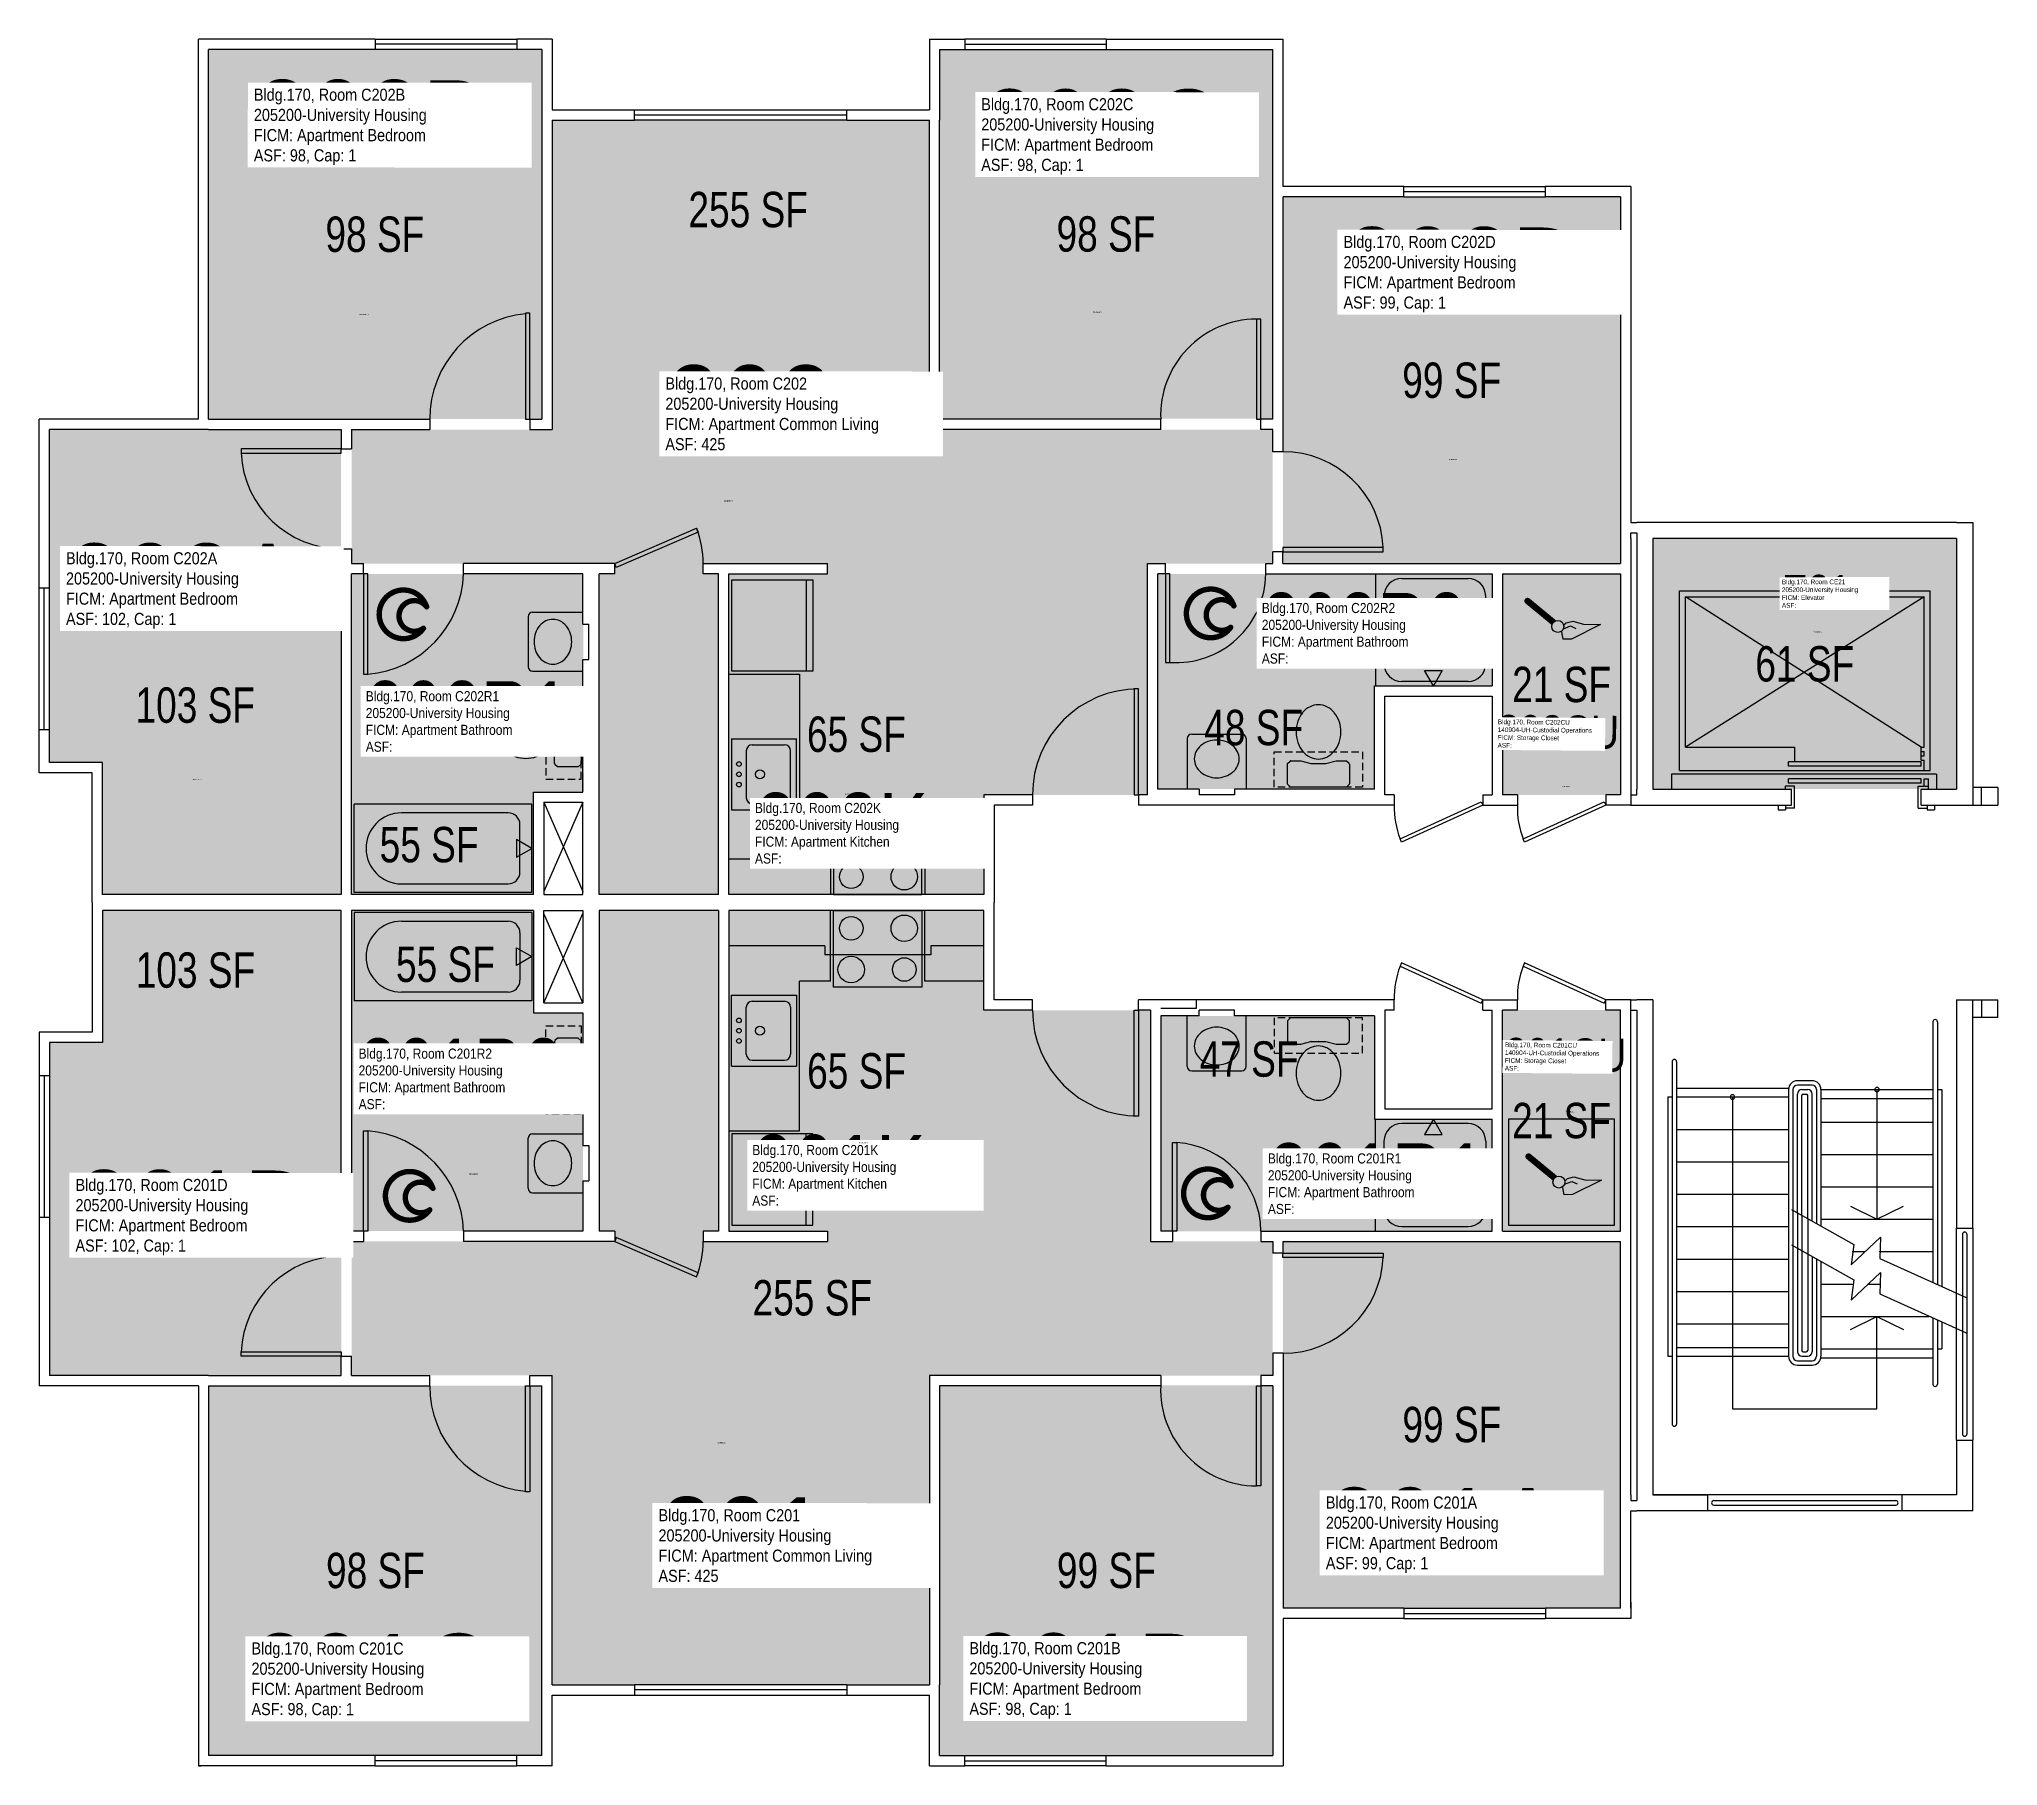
# Model space of a CAD drawing. Header units: inches. Extents: x -54 to 1704, y -58 to 644.
# Drawn here: x -54 to 610, y 0 to 586 of the extents above; entities that cross this region are included whole.
import ezdxf
from ezdxf.enums import TextEntityAlignment as Align

# ---------------------------------------------------------------- set-up
doc = ezdxf.new("R2010")
doc.units = ezdxf.units.IN
doc.header["$LTSCALE"] = 10
doc.header["$MEASUREMENT"] = 0
doc.linetypes.add('DASHED2', pattern=[0.375, 0.25, -0.125])
doc.layers.get('0').update_dxf_attribs({"linetype": 'CONTINUOUS'})
for name, color, linetype in [('A-DOOR', 2, 'CONTINUOUS'), ('A-FLOR', 3, 'CONTINUOUS'), ('A-GLAZ', 1, 'CONTINUOUS'), ('A-IDEN-ICON', 4, 'CONTINUOUS'), ('A-IDEN-RNUM', 7, 'CONTINUOUS'), ('A-IDEN-SNUM', 4, 'CONTINUOUS'), ('A-IDEN-VNUM', 4, 'CONTINUOUS'), ('A-WALL', 5, 'CONTINUOUS'), ('AREA-TEXT', 3, 'CONTINUOUS'), ('P-SANR-FIXT', 2, 'CONTINUOUS'), ('Rooms-Category-Color', 7, 'CONTINUOUS'), ('Rooms-College-Color', 7, 'CONTINUOUS'), ('Rooms-Department-Color', 7, 'CONTINUOUS'), ('Rooms-Division-Color', 7, 'CONTINUOUS'), ('Rooms-Information', 7, 'CONTINUOUS')]:
    doc.layers.add(name, color=color, linetype=linetype)
doc.styles.add('CP_AREA', font='arial.ttf', dxfattribs={"height": 15})
doc.styles.add('CP_ROOMSNUMBER', font='arial.ttf', dxfattribs={"height": 1})
doc.styles.add('CP_ROOMVNUMBER', font='arial.ttf', dxfattribs={"width": 0.85, "height": 0.075})

msp = doc.modelspace()

# ---------------------------------------------------------------- texts
at = {"layer": 'A-IDEN-RNUM', "style": 'CP_ROOMSNUMBER'}
for s, rotation, p in [('0202-B0', 359.98, (54.74, 492.39)), ('0202-C0', 359.97609, (303.55, 493.21)), ('0202-D0', 359.98, (424.24, 443.18)), ('0202-00', 359.98, (178.47, 429.09)), ('0E21-00', 0.09, (547.89, 384.53)), ('0202-A0', 359.97609, (-1.9, 334.56)), ('0202-CU', 359.52029, (462.71, 332.18)), ('0201-CU', 359.52029, (463.84, 221.85)), ('0201-D0', 359.98, (-5.96, 180.63)), ('0201-00', 359.98, (176.15, 109.5)), ('0201-A0', 359.97609, (427.9, 84.13)), ('0201-C0', 359.97609, (61.61, 34.22)), ('0201-B0', 359.98, (308.68, 32.63))]:
    msp.add_text(s, height=0.36, rotation=rotation, dxfattribs=at).set_placement(p)
for s, p in [('0202-R2', (366.32, 379.66)), ('0202-R1', (85.61, 362.31)), ('0202-K0', (219.21, 329.57)), ('0201-K0', (224.26, 211.28)), ('0201-R2', (91.97, 200.67)), ('0201-R1', (361.23, 199.99))]:
    msp.add_text(s, height=0.36, dxfattribs=at).set_placement(p)
at = {"layer": 'A-IDEN-SNUM', "style": 'CP_ROOMSNUMBER'}
for s, rotation, p in [('1700C202B0', 359.98, (54.74, 492.39)), ('1700C202C0', 359.97609, (303.55, 493.21)), ('1700C202D0', 359.98, (424.24, 443.18)), ('1700C20200', 359.98, (178.47, 429.09)), ('1700CE2100', 0.09, (547.89, 384.53)), ('1700C202A0', 359.97609, (-1.9, 334.56)), ('1700C202CU', 359.52029, (462.71, 332.18)), ('1700C201CU', 359.52029, (463.84, 221.85)), ('1700C201D0', 359.98, (-5.96, 180.63)), ('1700C20100', 359.98, (176.15, 109.5)), ('1700C201A0', 359.97609, (427.9, 84.13)), ('1700C201C0', 359.97609, (61.61, 34.22)), ('1700C201B0', 359.98, (308.68, 32.63))]:
    msp.add_text(s, height=0.36, rotation=rotation, dxfattribs=at).set_placement(p)
for s, p in [('1700C202R2', (366.32, 379.66)), ('1700C202R1', (85.61, 362.31)), ('1700C202K0', (219.21, 329.57)), ('1700C201K0', (224.26, 211.28)), ('1700C201R2', (91.97, 200.67)), ('1700C201R1', (361.23, 199.99))]:
    msp.add_text(s, height=0.36, dxfattribs=at).set_placement(p)
at = {"layer": 'A-IDEN-VNUM', "style": 'CP_ROOMVNUMBER', "width": 0.85}
for s, height, rotation, p in [('202B', 28.8, 359.97609, (18.84, 543.28)), ('202C', 28.8, 359.97609, (265.61, 540.05)), ('202D', 28.8, 359.97609, (388.52, 493.32)), ('202', 28.8, 359.97609, (158.44, 446.44)), ('202A', 28.8, 359.98014, (-44.9, 385.96)), ('E21', 11.143, 0.07824, (537.25, 393.02)), ('202CU', 11.143, 359.52029, (440.8, 345.54)), ('201CU', 11.143, 359.52029, (443.24, 235.93)), ('201D', 28.8, 359.97609, (-41.68, 173.28)), ('201A', 28.8, 359.98014, (382.52, 65.5)), ('201', 28.8, 359.97609, (156.11, 62.37)), ('201C', 28.8, 359.97609, (18.03, 15.97)), ('201B', 28.8, 359.97609, (261.58, 16.07))]:
    msp.add_text(s, height=height, rotation=rotation, dxfattribs=at).set_placement(p)
at = {"layer": 'A-IDEN-VNUM', "style": 'CP_ROOMVNUMBER'}
for s, width, p in [('202R2', 0.7, (360.79, 374.04)), ('202R1', 0.7, (56.79, 344.11)), ('202K', 0.75, (188.84, 306.17)), ('201R2', 0.7, (54.37, 222.81)), ('201K', 0.75, (187.93, 190.08)), ('201R1', 0.75, (362.85, 187.23))]:
    msp.add_text(s, height=24, dxfattribs=dict(at, width=width)).set_placement(p)
at = {"layer": 'AREA-TEXT', "style": 'CP_AREA', "width": 0.75}
for s, p in [('255 SF', (186.53, 528.17)), ('98 SF', (59.88, 519.8)), ('98 SF', (307.93, 519.88)), ('99 SF', (425.21, 470.25)), ('61 SF', (545, 374)), ('21 SF', (462.5, 367)), ('103 SF', (-1.06, 359.99)), ('65 SF', (223.25, 350.12)), ('48 SF', (358.04, 352.39)), ('55 SF', (78.28, 312.65)), ('103 SF', (-0.98, 270.07)), ('55 SF', (83.82, 272.04)), ('47 SF', (356.48, 239.88)), ('65 SF', (223.31, 235.86)), ('21 SF', (462.5, 219)), ('255 SF', (208.29, 158.85)), ('99 SF', (425.26, 115.84)), ('98 SF', (60.08, 66.3)), ('99 SF', (308.05, 66.34))]:
    msp.add_text(s, height=12, dxfattribs=at).set_placement(p, align=Align.MIDDLE_CENTER)

# ---------------------------------------------------------------- blocks, each defined once
blk = doc.blocks.new('CPCUST')
at = {"color": 0, "linetype": 'ByBlock'}
for p, q in [((0.0262, -0.0408), (0.0446, -0.0406)), ((0.0297, -0.0341), (0.0376, -0.0302)), ((0.0376, -0.0302), (0.0533, -0.0324)), ((0.0446, -0.0406), (0.0543, -0.0505)), ((0.0533, -0.0324), (0.0745, -0.0479)), ((0.0171, -0.0639), (0.02, -0.0466)), ((0.0358, -0.0705), (0.0171, -0.0639)), ((0.1117, -0.0625), (0.0358, -0.0705)), ((0.0745, -0.0479), (0.1117, -0.0625))]:
    blk.add_line(p, q, dxfattribs=at)
at = {"color": 0, "linetype": 'ByBlock', "const_width": 0.0075}
blk.add_lwpolyline([(-0.0332, 0.0481, 1), (-0.0268, 0.0519, 1)], format="xyb", close=True, dxfattribs=at)
at = {"color": 0, "linetype": 'ByBlock', "const_width": 0.015}
blk.add_lwpolyline([(-0.03, 0.05), (0.01, -0.0193)], dxfattribs=at)
at = {"color": 0, "linetype": 'ByBlock'}
blk.add_circle((0.0158, -0.0313), 0.0141, dxfattribs=at)
blk = doc.blocks.new('CPBATH')
at = {"color": 0, "linetype": 'ByBlock', "const_width": 0.0127}
for points in [[(0.0571, 0.0168, 0.861492), (-0.0551, 0, 1)], [(-0.0551, 0, 0.726902), (0.0487, -0.0337, 1)], [(0.0571, 0.0168, 0.729002), (-0.0084, -0.0042, 1)], [(-0.0084, -0.0042, 0.609468), (0.0487, -0.0337, 1)]]:
    blk.add_lwpolyline(points, format="xyb", dxfattribs=at)
at = {"color": 0, "linetype": 'ByBlock', "const_width": 0.00637}
for points in [[(0.0544, 0.0152, 1), (0.0599, 0.0184, 1)], [(0.0459, -0.0353, 1), (0.0515, -0.0321, 1)]]:
    blk.add_lwpolyline(points, format="xyb", close=True, dxfattribs=at)

# ---------------------------------------------------------------- hatches: boundary and pattern name
at = {"layer": 'Rooms-Category-Color', "true_color": 0x728ef3}
for points in [[(3.41, 457.02), (3.35, 582.52), (116.35, 582.57), (116.41, 457.07)], [(251.35, 582.63), (364.5, 582.5), (364.41, 457.18), (251.41, 457.13)], [(360.5, 408), (364.5, 408), (364.5, 412), (364.5, 453.5), (248, 453.5), (248, 558.5), (120, 558.5), (120, 453.5), (52, 453.5), (52, 408), (56, 408), (90, 408), (141.25, 408), (141.25, 404.5), (136, 404.5), (136, 295.75), (176.5, 295.75), (176.5, 404.5), (171.25, 404.5), (171.25, 408), (213.49, 408), (213.49, 404.5), (266.5, 404.5), (266.5, 329.55), (322, 329.5), (322, 408)], [(368, 532.5), (367.93, 408), (482.5, 408), (482.5, 532.5)], [(-32.52, 295.67), (48.48, 295.71), (48.41, 453.54), (-50.59, 453.5), (-50.54, 340.5), (-32.54, 340.51)], [(90, 404.5), (52, 404.5), (52, 295.75), (113.75, 295.75), (113.75, 330.5), (130.81, 330.5), (130.5, 404.5)], [(266.5, 404.5), (180, 404.5), (180, 295.75), (266.5, 295.75)], [(328.13, 404.5), (325.5, 404.5), (325.5, 331.5), (399, 331.5), (398.93, 366.72), (438.93, 366.72), (439, 404.5), (362.13, 404.5)], [(482.5, 329.5), (442.5, 329.5), (442.5, 404.5), (482.5, 404.5)], [(48.55, 132.54), (48.48, 290.29), (-32.52, 290.26), (-32.5, 245.51), (-50.5, 245.5), (-50.45, 132.5)], [(360.5, 178), (364.54, 177.93), (364.5, 174), (364.53, 132.43), (248, 132.5), (248, 27.46), (120, 27.5), (120.03, 132.5), (52.03, 132.52), (52.04, 178.02), (56, 178), (90, 178), (141.29, 177.99), (141.29, 181.49), (136.04, 181.5), (136.07, 290.25), (176.57, 290.23), (176.54, 181.48), (171.29, 181.49), (171.29, 177.99), (213.53, 177.97), (213.53, 181.47), (266.5, 181.5), (266.56, 256.46), (323.06, 256.44), (323.04, 177.94)], [(90, 181.5), (52.04, 181.52), (52.07, 290.27), (113.82, 290.23), (113.81, 255.5), (130.56, 255.5), (130.54, 181.5)], [(266.5, 181.5), (180.04, 181.48), (180.07, 290.23), (266.57, 290.23)], [(330.54, 181.44), (326.54, 181.44), (326.56, 254.44), (399.06, 254.42), (399, 219.5), (439.05, 219.41), (439.04, 181.41), (360.54, 181.43)], [(442.5, 181.5), (482.5, 181.5), (482.5, 256.5), (442.5, 256.5)], [(368.01, 178.18), (368, 53.5), (482.5, 53.5), (482.53, 178)], [(3.61, 3.52), (3.55, 129.02), (116.55, 129.07), (116.61, 3.57)], [(251.55, 129.13), (364.55, 129.18), (364.5, 3.5), (251.61, 3.63)]]:
    msp.add_hatch(color=171, dxfattribs=at).paths.add_polyline_path(points)
at = {"layer": 'Rooms-Category-Color', "true_color": 0xadadad}
msp.add_hatch(color=253, dxfattribs=at).paths.add_polyline_path([(596.5, 331.5), (493.5, 331.5), (493.5, 416.5), (596.5, 416.5)])
at = {"layer": 'Rooms-College-Color', "true_color": 0xadadad}
for points in [[(3.41, 457.02), (3.35, 582.52), (116.35, 582.57), (116.41, 457.07)], [(251.35, 582.63), (364.5, 582.5), (364.41, 457.18), (251.41, 457.13)], [(360.5, 408), (364.5, 408), (364.5, 412), (364.5, 453.5), (248, 453.5), (248, 558.5), (120, 558.5), (120, 453.5), (52, 453.5), (52, 408), (56, 408), (90, 408), (141.25, 408), (141.25, 404.5), (136, 404.5), (136, 295.75), (176.5, 295.75), (176.5, 404.5), (171.25, 404.5), (171.25, 408), (213.49, 408), (213.49, 404.5), (266.5, 404.5), (266.5, 329.55), (322, 329.5), (322, 408)], [(368, 532.5), (367.93, 408), (482.5, 408), (482.5, 532.5)], [(-32.52, 295.67), (48.48, 295.71), (48.41, 453.54), (-50.59, 453.5), (-50.54, 340.5), (-32.54, 340.51)], [(596.5, 331.5), (493.5, 331.5), (493.5, 416.5), (596.5, 416.5)], [(90, 404.5), (52, 404.5), (52, 295.75), (113.75, 295.75), (113.75, 330.5), (130.81, 330.5), (130.5, 404.5)], [(266.5, 404.5), (180, 404.5), (180, 295.75), (266.5, 295.75)], [(328.13, 404.5), (325.5, 404.5), (325.5, 331.5), (399, 331.5), (398.93, 366.72), (438.93, 366.72), (439, 404.5), (362.13, 404.5)], [(482.5, 329.5), (442.5, 329.5), (442.5, 404.5), (482.5, 404.5)], [(48.55, 132.54), (48.48, 290.29), (-32.52, 290.26), (-32.5, 245.51), (-50.5, 245.5), (-50.45, 132.5)], [(360.5, 178), (364.54, 177.93), (364.5, 174), (364.53, 132.43), (248, 132.5), (248, 27.46), (120, 27.5), (120.03, 132.5), (52.03, 132.52), (52.04, 178.02), (56, 178), (90, 178), (141.29, 177.99), (141.29, 181.49), (136.04, 181.5), (136.07, 290.25), (176.57, 290.23), (176.54, 181.48), (171.29, 181.49), (171.29, 177.99), (213.53, 177.97), (213.53, 181.47), (266.5, 181.5), (266.56, 256.46), (323.06, 256.44), (323.04, 177.94)], [(90, 181.5), (52.04, 181.52), (52.07, 290.27), (113.82, 290.23), (113.81, 255.5), (130.56, 255.5), (130.54, 181.5)], [(266.5, 181.5), (180.04, 181.48), (180.07, 290.23), (266.57, 290.23)], [(330.54, 181.44), (326.54, 181.44), (326.56, 254.44), (399.06, 254.42), (399, 219.5), (439.05, 219.41), (439.04, 181.41), (360.54, 181.43)], [(442.5, 181.5), (482.5, 181.5), (482.5, 256.5), (442.5, 256.5)], [(368.01, 178.18), (368, 53.5), (482.5, 53.5), (482.53, 178)], [(3.61, 3.52), (3.55, 129.02), (116.55, 129.07), (116.61, 3.57)], [(251.55, 129.13), (364.55, 129.18), (364.5, 3.5), (251.61, 3.63)]]:
    msp.add_hatch(color=253, dxfattribs=at).paths.add_polyline_path(points)
at = {"layer": 'Rooms-Department-Color', "true_color": 0x604aed}
for points in [[(3.41, 457.02), (3.35, 582.52), (116.35, 582.57), (116.41, 457.07)], [(251.35, 582.63), (364.5, 582.5), (364.41, 457.18), (251.41, 457.13)], [(360.5, 408), (364.5, 408), (364.5, 412), (364.5, 453.5), (248, 453.5), (248, 558.5), (120, 558.5), (120, 453.5), (52, 453.5), (52, 408), (56, 408), (90, 408), (141.25, 408), (141.25, 404.5), (136, 404.5), (136, 295.75), (176.5, 295.75), (176.5, 404.5), (171.25, 404.5), (171.25, 408), (213.49, 408), (213.49, 404.5), (266.5, 404.5), (266.5, 329.55), (322, 329.5), (322, 408)], [(368, 532.5), (367.93, 408), (482.5, 408), (482.5, 532.5)], [(-32.52, 295.67), (48.48, 295.71), (48.41, 453.54), (-50.59, 453.5), (-50.54, 340.5), (-32.54, 340.51)], [(90, 404.5), (52, 404.5), (52, 295.75), (113.75, 295.75), (113.75, 330.5), (130.81, 330.5), (130.5, 404.5)], [(266.5, 404.5), (180, 404.5), (180, 295.75), (266.5, 295.75)], [(328.13, 404.5), (325.5, 404.5), (325.5, 331.5), (399, 331.5), (398.93, 366.72), (438.93, 366.72), (439, 404.5), (362.13, 404.5)], [(482.5, 329.5), (442.5, 329.5), (442.5, 404.5), (482.5, 404.5)], [(48.55, 132.54), (48.48, 290.29), (-32.52, 290.26), (-32.5, 245.51), (-50.5, 245.5), (-50.45, 132.5)], [(360.5, 178), (364.54, 177.93), (364.5, 174), (364.53, 132.43), (248, 132.5), (248, 27.46), (120, 27.5), (120.03, 132.5), (52.03, 132.52), (52.04, 178.02), (56, 178), (90, 178), (141.29, 177.99), (141.29, 181.49), (136.04, 181.5), (136.07, 290.25), (176.57, 290.23), (176.54, 181.48), (171.29, 181.49), (171.29, 177.99), (213.53, 177.97), (213.53, 181.47), (266.5, 181.5), (266.56, 256.46), (323.06, 256.44), (323.04, 177.94)], [(90, 181.5), (52.04, 181.52), (52.07, 290.27), (113.82, 290.23), (113.81, 255.5), (130.56, 255.5), (130.54, 181.5)], [(266.5, 181.5), (180.04, 181.48), (180.07, 290.23), (266.57, 290.23)], [(330.54, 181.44), (326.54, 181.44), (326.56, 254.44), (399.06, 254.42), (399, 219.5), (439.05, 219.41), (439.04, 181.41), (360.54, 181.43)], [(442.5, 181.5), (482.5, 181.5), (482.5, 256.5), (442.5, 256.5)], [(368.01, 178.18), (368, 53.5), (482.5, 53.5), (482.53, 178)], [(3.61, 3.52), (3.55, 129.02), (116.55, 129.07), (116.61, 3.57)], [(251.55, 129.13), (364.55, 129.18), (364.5, 3.5), (251.61, 3.63)]]:
    msp.add_hatch(color=173, dxfattribs=at).paths.add_polyline_path(points)
at = {"layer": 'Rooms-Department-Color', "true_color": 0xacacac}
msp.add_hatch(color=253, dxfattribs=at).paths.add_polyline_path([(596.5, 331.5), (493.5, 331.5), (493.5, 416.5), (596.5, 416.5)])
at = {"layer": 'Rooms-Division-Color', "true_color": 0x604aed}
for points in [[(3.41, 457.02), (3.35, 582.52), (116.35, 582.57), (116.41, 457.07)], [(251.35, 582.63), (364.5, 582.5), (364.41, 457.18), (251.41, 457.13)], [(360.5, 408), (364.5, 408), (364.5, 412), (364.5, 453.5), (248, 453.5), (248, 558.5), (120, 558.5), (120, 453.5), (52, 453.5), (52, 408), (56, 408), (90, 408), (141.25, 408), (141.25, 404.5), (136, 404.5), (136, 295.75), (176.5, 295.75), (176.5, 404.5), (171.25, 404.5), (171.25, 408), (213.49, 408), (213.49, 404.5), (266.5, 404.5), (266.5, 329.55), (322, 329.5), (322, 408)], [(368, 532.5), (367.93, 408), (482.5, 408), (482.5, 532.5)], [(-32.52, 295.67), (48.48, 295.71), (48.41, 453.54), (-50.59, 453.5), (-50.54, 340.5), (-32.54, 340.51)], [(90, 404.5), (52, 404.5), (52, 295.75), (113.75, 295.75), (113.75, 330.5), (130.81, 330.5), (130.5, 404.5)], [(266.5, 404.5), (180, 404.5), (180, 295.75), (266.5, 295.75)], [(328.13, 404.5), (325.5, 404.5), (325.5, 331.5), (399, 331.5), (398.93, 366.72), (438.93, 366.72), (439, 404.5), (362.13, 404.5)], [(482.5, 329.5), (442.5, 329.5), (442.5, 404.5), (482.5, 404.5)], [(48.55, 132.54), (48.48, 290.29), (-32.52, 290.26), (-32.5, 245.51), (-50.5, 245.5), (-50.45, 132.5)], [(360.5, 178), (364.54, 177.93), (364.5, 174), (364.53, 132.43), (248, 132.5), (248, 27.46), (120, 27.5), (120.03, 132.5), (52.03, 132.52), (52.04, 178.02), (56, 178), (90, 178), (141.29, 177.99), (141.29, 181.49), (136.04, 181.5), (136.07, 290.25), (176.57, 290.23), (176.54, 181.48), (171.29, 181.49), (171.29, 177.99), (213.53, 177.97), (213.53, 181.47), (266.5, 181.5), (266.56, 256.46), (323.06, 256.44), (323.04, 177.94)], [(90, 181.5), (52.04, 181.52), (52.07, 290.27), (113.82, 290.23), (113.81, 255.5), (130.56, 255.5), (130.54, 181.5)], [(266.5, 181.5), (180.04, 181.48), (180.07, 290.23), (266.57, 290.23)], [(330.54, 181.44), (326.54, 181.44), (326.56, 254.44), (399.06, 254.42), (399, 219.5), (439.05, 219.41), (439.04, 181.41), (360.54, 181.43)], [(442.5, 181.5), (482.5, 181.5), (482.5, 256.5), (442.5, 256.5)], [(368.01, 178.18), (368, 53.5), (482.5, 53.5), (482.53, 178)], [(3.61, 3.52), (3.55, 129.02), (116.55, 129.07), (116.61, 3.57)], [(251.55, 129.13), (364.55, 129.18), (364.5, 3.5), (251.61, 3.63)]]:
    msp.add_hatch(color=173, dxfattribs=at).paths.add_polyline_path(points)
at = {"layer": 'Rooms-Division-Color', "true_color": 0xadadad}
msp.add_hatch(color=253, dxfattribs=at).paths.add_polyline_path([(596.5, 331.5), (493.5, 331.5), (493.5, 416.5), (596.5, 416.5)])

# ---------------------------------------------------------------- linework, layer by layer
at = {"layer": 'A-DOOR'}
for p, q in [((111, 493), (111, 457)), ((112.5, 493), (111, 493)), ((112.5, 457), (112.5, 493)), ((358.99, 491), (359, 457)), ((360.49, 491), (358.99, 491)), ((360.5, 457), (360.49, 491)), ((111, 457), (112.5, 457)), ((359, 457), (360.5, 457)), ((14.5, 447), (14.5, 445.5)), ((48.5, 447), (14.5, 447)), ((14.5, 445.5), (48.5, 445.5)), ((48.5, 445.5), (48.5, 447)), ((141.25, 408), (169.04, 420.06)), ((169.54, 418.73), (141.75, 406.68)), ((169.04, 420.06), (169.54, 418.73)), ((401.98, 413.5), (367.98, 413.5)), ((367.98, 413.5), (367.98, 412)), ((367.98, 412), (401.98, 412)), ((401.98, 412), (401.98, 413.5)), ((141.75, 406.68), (141.25, 408)), ((56, 404.5), (56, 370.5)), ((57.5, 404.5), (56, 404.5)), ((57.5, 370.5), (57.5, 404.5)), ((328.13, 404.5), (328.13, 374.5)), ((329.63, 404.5), (328.13, 404.5)), ((329.63, 374.5), (329.63, 404.5)), ((328.13, 374.5), (329.63, 374.5)), ((56, 370.5), (57.5, 370.5)), ((317.5, 365.5), (317.5, 329.5)), ((319, 365.5), (317.5, 365.5)), ((319, 329.5), (319, 365.5)), ((317.5, 329.5), (319, 329.5)), ((407.7, 314.62), (435.23, 327.15)), ((435.75, 326), (408.22, 313.47)), ((435.23, 327.15), (435.75, 326)), ((449.45, 314.62), (476.98, 327.15)), ((477.5, 326), (449.97, 313.47)), ((476.98, 327.15), (477.5, 326)), ((408.22, 313.47), (407.7, 314.62)), ((449.97, 313.47), (449.45, 314.62)), ((408.22, 272.53), (407.7, 271.38)), ((435.75, 260), (408.22, 272.53)), ((449.97, 272.53), (449.45, 271.38)), ((477.5, 260), (449.97, 272.53)), ((407.7, 271.38), (435.23, 258.85)), ((449.45, 271.38), (476.98, 258.85)), ((435.23, 258.85), (435.75, 260)), ((476.98, 258.85), (477.5, 260)), ((317.5, 220.5), (317.5, 256.5)), ((317.5, 256.5), (319, 256.5)), ((319, 256.5), (319, 220.5)), ((319, 220.5), (317.5, 220.5)), ((56, 215.5), (57.5, 215.5)), ((56, 181.5), (56, 215.5)), ((57.5, 215.5), (57.5, 181.5)), ((330.5, 211.5), (332, 211.5)), ((330.5, 181.5), (330.5, 211.5)), ((332, 211.5), (332, 181.5)), ((57.5, 181.5), (56, 181.5)), ((332, 181.5), (330.5, 181.5)), ((141.75, 179.32), (141.25, 178)), ((141.25, 178), (169.04, 165.94)), ((169.54, 167.27), (141.75, 179.32)), ((367.98, 174), (401.98, 174)), ((367.98, 172.5), (367.98, 174)), ((401.98, 174), (401.98, 172.5)), ((169.04, 165.94), (169.54, 167.27)), ((401.98, 172.5), (367.98, 172.5)), ((14.5, 140.5), (48.5, 140.5)), ((14.5, 139), (14.5, 140.5)), ((48.5, 140.5), (48.5, 139)), ((48.5, 139), (14.5, 139)), ((111, 93), (111, 129)), ((111, 129), (112.5, 129)), ((112.5, 129), (112.5, 93)), ((358.99, 95), (359, 129)), ((359, 129), (360.5, 129)), ((360.5, 129), (360.49, 95)), ((360.49, 95), (358.99, 95)), ((112.5, 93), (111, 93))]:
    msp.add_line(p, q, dxfattribs=at)
for centre, radius, start, end in [((114.5, 457), 36, 95.57924, 180), ((359.2, 458.26), 32.74, 90.37417, 182.21016), ((48.61, 447.15), 34.15, 182.77219, 269.81214), ((367.96, 411.94), 34.06, 2.61809, 89.92489), ((137.25, 408), 34, 360, 20.76838), ((54.49, 405.91), 35.54, 274.86019, 357.72415), ((331.76, 404.79), 30.37, 265.97009, 359.44869), ((319, 329.5), 36, 90, 180), ((434.83, 325.11), 29.09, 178.24789, 201.14924), ((476.58, 325.11), 29.09, 178.24789, 201.14924), ((434.83, 260.89), 29.09, 158.85076, 181.75211), ((476.58, 260.89), 29.09, 158.85076, 181.75211), ((319, 256.5), 36, 180, 270), ((54.49, 180.09), 35.54, 2.27585, 85.13981), ((329.91, 180.98), 30.6, 0.98161, 86.08079), ((48.61, 138.85), 34.15, 90.18786, 177.22781), ((137.25, 178), 34, 339.23162, 360), ((367.96, 174.06), 34.06, 270.07511, 357.38191), ((114.5, 129), 36, 180, 264.42076), ((359.2, 127.74), 32.74, 177.78984, 269.62583)]:
    msp.add_arc(centre, radius, start, end, dxfattribs=at)
at = {"layer": 'A-FLOR'}
for p, q in [((502.5, 398.75), (587.5, 398.75)), ((502.5, 337.75), (502.5, 398.75)), ((587.5, 337.75), (587.5, 398.75)), ((504.5, 396.75), (585.5, 396.75)), ((584.5, 345.75), (504.5, 396.75)), ((585.5, 396.75), (504.5, 345.75)), ((504.5, 345.75), (504.5, 396.75)), ((585.5, 345.75), (585.5, 396.75)), ((504.5, 345.75), (541.5, 345.75)), ((541.5, 345.75), (541.5, 340.75)), ((584.5, 345.75), (585.5, 345.75)), ((584.5, 341.25), (584.5, 345.75)), ((584.5, 340.75), (539.5, 340.75)), ((539.5, 339.25), (539.5, 340.75)), ((584.5, 339.25), (539.5, 339.25)), ((584.5, 344.25), (585.5, 344.25)), ((584.5, 342.75), (585.5, 342.75)), ((584.5, 341.25), (585.5, 341.25)), ((584.5, 339.25), (584.5, 340.75)), ((585.5, 342.75), (585.5, 344.25)), ((585.5, 337.75), (585.5, 341.25)), ((499.75, 336.5), (499.75, 331.5)), ((589.75, 336.5), (499.75, 336.5)), ((502.5, 337.75), (587.5, 337.75)), ((541.5, 332.5), (538.5, 332.5)), ((538.5, 331.5), (538.5, 332.5)), ((539.5, 333.5), (539.5, 335)), ((584.5, 335), (539.5, 335)), ((584.5, 333.5), (539.5, 333.5)), ((541.5, 325), (541.5, 332.5)), ((583.5, 325), (583.5, 332.5)), ((583.5, 332.5), (585.5, 332.5)), ((584.5, 333.5), (584.5, 335)), ((585.5, 332.5), (585.5, 335)), ((585.5, 335), (587, 335)), ((585.75, 332.5), (586.75, 332.5)), ((587, 331.5), (587, 335)), ((589.75, 336.5), (589.75, 331.5)), ((130.5, 327), (117.25, 296.75)), ((117.25, 327), (130.5, 296.75)), ((536.01, 326), (536.01, 324.5)), ((538.51, 326), (538.51, 324.5)), ((538.51, 326), (538.51, 325)), ((586.49, 326), (586.49, 324.5)), ((588.99, 326), (588.99, 324.5)), ((536.01, 324.5), (538.51, 324.5)), ((541.5, 325), (538.51, 325)), ((583.5, 325), (586.49, 325)), ((586.49, 324.5), (588.99, 324.5)), ((130.5, 259), (117.25, 289.25)), ((117.25, 259), (130.5, 289.25)), ((588.5, 252.5), (588.5, 163.89)), ((590, 252.5), (590, 163.21)), ((500, 239), (500, 116)), ((501.5, 239), (501.5, 116)), ((498.5, 227), (498.5, 139)), ((498.5, 227), (500, 227)), ((501.5, 230), (539.54, 230)), ((501.5, 227), (539.5, 227)), ((520.5, 227), (520.5, 121.21)), ((539.5, 229.5), (539.5, 139)), ((541, 229.5), (541, 139)), ((547.5, 232.5), (542.5, 232.5)), ((547.5, 231), (542.5, 231)), ((542.5, 187.71), (542.5, 228)), ((544, 229.5), (546, 229.5)), ((544, 186.86), (544, 227.5)), ((544.5, 228), (545.5, 228)), ((546, 185.73), (546, 227.5)), ((547.5, 184.88), (547.5, 228)), ((549, 229.5), (549, 183.89)), ((550.5, 229.5), (588.5, 229.5)), ((550.5, 229.5), (550.5, 183.03)), ((550.5, 226.5), (588.5, 226.5)), ((569.5, 229.5), (569.5, 185.5)), ((590, 229.5), (591.5, 229.5)), ((591.5, 229.5), (591.5, 162.53)), ((501.5, 216), (539.5, 216)), ((550.5, 218.5), (588.5, 218.5)), ((550.5, 207.5), (588.5, 207.5)), ((501.5, 205), (539.5, 205)), ((501.5, 194), (539.5, 194)), ((550.5, 196.5), (588.5, 196.5)), ((540.49, 188.85), (561.6, 176.89)), ((542.5, 187.71), (542.5, 140.5)), ((544, 186.86), (544, 141)), ((560.5, 189.89), (569.5, 185.5)), ((569.5, 185.5), (578.5, 189.89)), ((501.5, 183), (539.5, 183)), ((546, 185.73), (546, 141)), ((547.5, 184.88), (547.5, 184.74)), ((550.5, 185.5), (588.5, 185.5)), ((560.77, 170.03), (570.72, 179.42)), ((570.72, 179.42), (570.42, 172.19)), ((598.5, 180.39), (598.5, 112.61)), ((600, 180.39), (600, 112.61)), ((540.49, 176.85), (561.6, 164.89)), ((561.6, 176.89), (560.77, 170.03)), ((561.06, 174.5), (565.26, 174.5)), ((570.27, 174.5), (588.5, 174.5)), ((501.5, 172), (539.5, 172)), ((547.5, 172.74), (547.5, 140.5)), ((549, 171.89), (549, 139)), ((550.5, 171.03), (550.5, 139)), ((560.77, 158.03), (570.72, 167.42)), ((570.42, 172.19), (599.74, 158.91)), ((570.72, 167.42), (570.42, 160.19)), ((501.5, 161), (539.5, 161)), ((550.5, 163.5), (561.18, 163.5)), ((561.6, 164.89), (560.77, 158.03)), ((566.32, 163.5), (570.31, 163.5)), ((570.42, 160.19), (599.74, 146.91)), ((501.5, 150), (539.5, 150)), ((550.5, 152.5), (587.15, 152.5)), ((560.5, 148.11), (569.5, 152.5)), ((569.5, 152.5), (578.5, 148.11)), ((569.5, 121.21), (569.5, 152.5)), ((588.5, 151.89), (588.5, 129.5)), ((590, 151.21), (590, 129.5)), ((591.5, 150.53), (591.5, 141.5)), ((501.5, 142), (539.5, 142)), ((544.5, 140.5), (545.5, 140.5)), ((550.5, 141.5), (588.5, 141.5)), ((590, 141.5), (591.5, 141.5)), ((498.5, 139), (500, 139)), ((501.5, 139), (539.5, 139)), ((542.5, 137.5), (547.5, 137.5)), ((542.5, 136), (547.5, 136)), ((544, 139), (546, 139)), ((550.5, 138.5), (588.5, 138.5)), ((520.5, 121.21), (569.5, 121.21)), ((514.11, 90), (575.89, 90)), ((514.11, 88.5), (575.89, 88.5))]:
    msp.add_line(p, q, dxfattribs=at)
for centre, radius, start, end in [((589.25, 252.5), 0.75, 360, 180), ((500.75, 239), 0.75, 360, 180), ((520.5, 227), 0.75, 90, 270), ((520.5, 227), 0.75, 270, 90), ((542.5, 229.5), 3, 90, 180), ((542.5, 229.5), 1.5, 90, 180), ((544, 228), 1.5, 90, 180), ((544.5, 227.5), 0.5, 90, 180), ((545.5, 227.5), 0.5, 360, 90), ((546, 228), 1.5, 360, 90), ((547.5, 229.5), 3, 360, 90), ((547.5, 229.5), 1.5, 360, 90), ((569.5, 229.5), 0.75, 90, 270), ((569.5, 229.5), 0.75, 270, 90), ((599.25, 180.39), 0.75, 360, 180), ((544, 140.5), 1.5, 180, 270), ((544.5, 141), 0.5, 180, 270), ((545.5, 141), 0.5, 270, 360), ((546, 140.5), 1.5, 270, 360), ((542.5, 139), 3, 180, 270), ((542.5, 139), 1.5, 180, 270), ((547.5, 139), 1.5, 270, 360), ((547.5, 139), 3, 270, 360), ((589.25, 129.5), 0.75, 180, 360), ((500.75, 116), 0.75, 180, 360), ((599.25, 112.61), 0.75, 180, 360), ((514.11, 89.25), 0.75, 90, 270), ((575.89, 89.25), 0.75, 270, 90)]:
    msp.add_arc(centre, radius, start, end, dxfattribs=at)
at = {"layer": 'A-GLAZ'}
for p, q in [((60, 586), (108, 586)), ((308, 586), (260, 586)), ((108, 584.25), (60, 584.25)), ((108, 582.5), (60, 582.5)), ((260, 584.25), (308, 584.25)), ((260, 582.5), (308, 582.5)), ((148, 562), (220, 562)), ((220, 560.25), (148, 560.25)), ((220, 558.5), (148, 558.5)), ((409, 536), (457, 536)), ((409, 534.25), (457, 534.25)), ((409, 532.5), (457, 532.5)), ((-54, 351.75), (-54, 399.75)), ((-52.25, 351.75), (-52.25, 399.75)), ((-50.5, 351.75), (-50.5, 399.75)), ((-54, 234.25), (-54, 186.25)), ((-52.25, 234.25), (-52.25, 186.25)), ((-50.5, 234.25), (-50.5, 186.25)), ((409, 53.5), (457, 53.5)), ((409, 51.75), (457, 51.75)), ((409, 50), (457, 50)), ((220, 27.5), (148, 27.5)), ((220, 25.75), (148, 25.75)), ((148, 24), (220, 24)), ((108, 3.5), (60, 3.5)), ((108, 1.75), (60, 1.75)), ((260, 3.5), (308, 3.5)), ((260, 1.75), (308, 1.75)), ((60, 0), (108, 0)), ((308, 0), (260, 0))]:
    msp.add_line(p, q, dxfattribs=at)
at = {"layer": 'A-WALL'}
for p, q in [((60, 586), (0, 586)), ((0, 457), (0, 586)), ((60, 586), (60, 582.5)), ((108, 586), (108, 582.5)), ((120, 586), (108, 586)), ((120, 586), (120, 562)), ((248, 586), (248, 562)), ((248, 586), (260, 586)), ((260, 586), (260, 582.5)), ((308, 586), (308, 582.5)), ((308, 586), (368, 586)), ((368, 536), (368, 586)), ((60, 582.5), (3.5, 582.5)), ((3.5, 457), (3.5, 582.5)), ((116.5, 582.5), (108, 582.5)), ((116.5, 582.5), (116.5, 559.5)), ((251.5, 582.5), (251.5, 558.5)), ((251.5, 582.5), (260, 582.5)), ((308, 582.5), (364.5, 582.5)), ((364.5, 536), (364.5, 582.5)), ((116.5, 559.5), (116.5, 457)), ((120, 562), (148, 562)), ((120, 558.5), (148, 558.5)), ((120, 558.5), (120, 453.5)), ((148, 558.5), (148, 562)), ((220, 558.5), (220, 562)), ((220, 562), (248, 562)), ((220, 558.5), (248, 558.5)), ((248, 453.5), (248, 558.5)), ((251.5, 457), (251.5, 558.5)), ((364.5, 457), (364.5, 536)), ((409, 536), (368, 536)), ((368, 446), (368, 532.5)), ((409, 532.5), (368, 532.5)), ((409, 532.5), (409, 536)), ((457, 532.5), (457, 536)), ((486, 536), (457, 536)), ((482.5, 532.5), (457, 532.5)), ((482.5, 532.5), (482.5, 408)), ((486, 536), (486, 530.5)), ((486, 499.5), (486, 494)), ((0, 457), (-54, 457)), ((-54, 399.75), (-54, 457)), ((3.5, 453.5), (-50.5, 453.5)), ((-50.5, 399.75), (-50.5, 453.5)), ((3.5, 457), (78.5, 457)), ((3.5, 453.5), (48.5, 453.5)), ((48.5, 453.5), (48.5, 447)), ((52, 453.5), (52, 447)), ((52, 453.5), (78.5, 453.5)), ((78.5, 457), (78.5, 453.5)), ((112.5, 457), (112.5, 453.5)), ((112.5, 457), (116.5, 457)), ((112.5, 453.5), (120, 453.5)), ((326.5, 453.5), (248, 453.5)), ((326.5, 457), (251.5, 457)), ((326.5, 453.5), (326.5, 457)), ((360.5, 453.5), (360.5, 457)), ((364.5, 457), (360.5, 457)), ((364.5, 453.5), (360.5, 453.5)), ((364.5, 446), (364.5, 453.5)), ((48.5, 447), (52, 447)), ((368, 446), (364.5, 446)), ((486, 422), (488, 422)), ((596.5, 422), (488, 422)), ((596.5, 422), (602, 422)), ((602, 422), (602, 326)), ((48.5, 413), (52, 413)), ((48.5, 413), (48.5, 295.75)), ((367.98, 412), (364.5, 412)), ((364.5, 408), (364.5, 412)), ((367.98, 408), (367.98, 412)), ((486, 416.5), (486, 418.5)), ((486, 418.5), (488, 418.5)), ((488, 418.5), (488, 416.5)), ((488, 416.5), (488, 331.5)), ((493.5, 416.5), (493.5, 331.5)), ((596.5, 416.5), (493.5, 416.5)), ((596.5, 416.5), (596.5, 331.5)), ((52, 408), (56, 408)), ((56, 404.5), (56, 408)), ((56, 404.5), (56, 408)), ((90, 404.5), (90, 408)), ((141.25, 408), (90, 408)), ((141.25, 404.5), (141.25, 408)), ((171.25, 404.5), (171.25, 408)), ((171.25, 408), (213.49, 408)), ((213.49, 404.5), (213.49, 408)), ((322, 408), (328.13, 408)), ((322, 329.5), (322, 408)), ((328.13, 404.5), (328.13, 408)), ((362.13, 404.5), (362.13, 408)), ((362.13, 408), (364.5, 408)), ((367.98, 408), (482.5, 408)), ((-54, 399.75), (-50.5, 399.75)), ((56, 404.5), (52, 404.5)), ((52, 295.75), (52, 404.5)), ((130.5, 404.5), (90, 404.5)), ((130.5, 387.5), (130.5, 404.5)), ((136, 295.75), (136, 404.5)), ((176.5, 295.75), (176.5, 404.5)), ((180, 404.5), (213.49, 404.5)), ((180, 295.75), (180, 404.5)), ((328.13, 404.5), (325.5, 404.5)), ((325.5, 331.5), (325.5, 404.5)), ((362.13, 404.5), (439, 404.5)), ((439, 404.5), (439, 366.5)), ((442.5, 404.5), (442.5, 329.5)), ((442.5, 404.5), (482.5, 404.5)), ((482.5, 404.5), (482.5, 329.5)), ((130.5, 387.5), (132.5, 387.5)), ((132.5, 375.5), (132.5, 387.5)), ((130.5, 375.5), (132.5, 375.5)), ((130.5, 330.5), (130.5, 375.5)), ((399, 366.5), (439, 366.5)), ((399, 331.5), (399, 366.5)), ((402.5, 363), (439, 363)), ((402.5, 329.5), (402.5, 363)), ((439, 363), (439, 329.5)), ((-54, 351.75), (-50.5, 351.75)), ((-54, 337), (-54, 351.75)), ((-50.5, 340.5), (-50.5, 351.75)), ((-32.5, 340.5), (-50.5, 340.5)), ((-32.5, 295.75), (-32.5, 340.5)), ((-36, 337), (-54, 337)), ((-36, 293), (-36, 337)), ((113.75, 330.5), (130.5, 330.5)), ((113.75, 295.75), (113.75, 330.5)), ((117.25, 327), (130.5, 327)), ((117.25, 327), (117.25, 295.75)), ((130.5, 295.75), (130.5, 327)), ((283, 329.5), (266.5, 329.5)), ((266.5, 329.5), (266.5, 295.75)), ((283, 326), (270, 326)), ((270, 326), (270, 293)), ((322, 329.5), (319, 329.5)), ((405.75, 326), (319, 326)), ((339.5, 331.5), (325.5, 331.5)), ((339.5, 331.5), (339.5, 329.5)), ((351.5, 329.5), (339.5, 329.5)), ((351.5, 331.5), (351.5, 329.5)), ((399, 331.5), (351.5, 331.5)), ((405.75, 329.5), (402.5, 329.5)), ((405.75, 329.5), (405.75, 326)), ((435.75, 329.5), (435.75, 326)), ((435.75, 329.5), (439, 329.5)), ((435.75, 326), (447.5, 326)), ((477.5, 329.5), (477.5, 326)), ((482.5, 329.5), (477.5, 329.5)), ((486, 326), (477.5, 326)), ((486, 331.5), (486, 329.5)), ((486, 329.5), (488, 329.5)), ((486, 329.5), (488, 329.5)), ((486, 326), (488, 326)), ((488, 329.5), (488, 331.5)), ((488, 326), (540.5, 326)), ((493.5, 331.5), (540.5, 331.5)), ((540.5, 326), (540.5, 331.5)), ((584.5, 326), (584.5, 331.5)), ((584.5, 331.5), (596.5, 331.5)), ((584.5, 326), (602, 326)), ((605, 332), (602, 332)), ((602, 326), (605, 326)), ((610.5, 332), (605, 332)), ((605, 326), (605, 332)), ((605, 326), (610.5, 326)), ((610.5, 332), (610.5, 326)), ((-36, 293), (-36, 249)), ((48.5, 295.75), (-32.5, 295.75)), ((113.75, 295.75), (52, 295.75)), ((117.25, 295.75), (130.5, 295.75)), ((176.5, 295.75), (136, 295.75)), ((266.5, 295.75), (180, 295.75)), ((270, 260), (270, 293)), ((48.5, 290.25), (-32.5, 290.25)), ((-32.5, 290.25), (-32.5, 245.5)), ((48.5, 173), (48.5, 290.25)), ((113.75, 290.25), (52, 290.25)), ((52, 290.25), (52, 181.5)), ((113.75, 290.25), (113.75, 255.5)), ((117.25, 290.25), (130.5, 290.25)), ((117.25, 259), (117.25, 290.25)), ((130.5, 290.25), (130.5, 259)), ((176.5, 290.25), (136, 290.25)), ((136, 290.25), (136, 181.5)), ((176.5, 290.25), (176.5, 181.5)), ((266.5, 290.25), (180, 290.25)), ((180, 290.25), (180, 181.5)), ((266.5, 256.5), (266.5, 290.25)), ((283, 260), (270, 260)), ((326.5, 260), (319, 260)), ((338.5, 260), (326.5, 260)), ((338.5, 260), (338.5, 257)), ((405.75, 260), (338.5, 260)), ((405.75, 256.5), (405.75, 260)), ((435.75, 256.5), (435.75, 260)), ((435.75, 260), (447.5, 260)), ((477.5, 256.5), (477.5, 260)), ((486, 260), (477.5, 260)), ((486, 260), (488, 260)), ((493.5, 260), (488, 260)), ((493.5, 260), (493.5, 92)), ((596.5, 260), (602, 260)), ((596.5, 260), (596.5, 182.5)), ((602, 260), (605, 260)), ((602, 182.5), (602, 260)), ((605, 260), (610.5, 260)), ((605, 260), (605, 254)), ((610.5, 254), (610.5, 260)), ((113.75, 255.5), (130.5, 255.5)), ((117.25, 259), (130.5, 259)), ((130.5, 255.5), (130.5, 210.5)), ((283, 256.5), (266.5, 256.5)), ((323, 256.5), (319, 256.5)), ((323, 256.5), (323, 178)), ((338.5, 257), (326.5, 257)), ((339.5, 254.5), (326.5, 254.5)), ((326.5, 254.5), (326.5, 181.5)), ((339.5, 254.5), (339.5, 256.5)), ((351.5, 256.5), (339.5, 256.5)), ((351.5, 254.5), (351.5, 256.5)), ((399, 254.5), (351.5, 254.5)), ((399, 254.5), (399, 219.5)), ((405.75, 256.5), (402.5, 256.5)), ((402.5, 256.5), (402.5, 223)), ((435.75, 256.5), (439, 256.5)), ((439, 223), (439, 256.5)), ((442.5, 181.5), (442.5, 256.5)), ((482.5, 256.5), (477.5, 256.5)), ((482.5, 181.5), (482.5, 256.5)), ((486, 256.5), (488, 256.5)), ((486, 254.5), (486, 256.5)), ((486, 256.5), (488, 256.5)), ((488, 256.5), (488, 107.5)), ((605, 254), (602, 254)), ((610.5, 254), (605, 254)), ((-36, 249), (-54, 249)), ((-54, 249), (-54, 234.25)), ((-32.5, 245.5), (-50.5, 245.5)), ((-50.5, 245.5), (-50.5, 234.25)), ((-54, 234.25), (-50.5, 234.25)), ((399, 219.5), (439, 219.5)), ((402.5, 223), (439, 223)), ((439, 181.5), (439, 219.5)), ((130.5, 210.5), (132.5, 210.5)), ((132.5, 210.5), (132.5, 198.5)), ((130.5, 198.5), (132.5, 198.5)), ((130.5, 198.5), (130.5, 181.5)), ((-54, 186.25), (-50.5, 186.25)), ((-54, 186.25), (-54, 129)), ((-50.5, 186.25), (-50.5, 132.5)), ((56, 181.5), (52, 181.5)), ((56, 181.5), (56, 178)), ((56, 181.5), (56, 178)), ((90, 181.5), (90, 178)), ((130.5, 181.5), (90, 181.5)), ((141.25, 181.5), (141.25, 178)), ((171.25, 181.5), (171.25, 178)), ((180, 181.5), (213.49, 181.5)), ((213.49, 181.5), (213.49, 178)), ((330.5, 181.5), (326.5, 181.5)), ((330.5, 181.5), (330.5, 178)), ((360.5, 181.5), (360.5, 178)), ((360.5, 181.5), (439, 181.5)), ((442.5, 181.5), (482.5, 181.5)), ((596.5, 110.5), (596.5, 182.5)), ((596.5, 182.5), (602, 182.5)), ((602, 182.5), (602, 110.5)), ((48.5, 173), (52, 173)), ((52, 178), (56, 178)), ((141.25, 178), (90, 178)), ((171.25, 178), (213.49, 178)), ((323, 178), (330.5, 178)), ((360.5, 178), (364.5, 178)), ((364.5, 178), (364.5, 174)), ((367.98, 174), (364.5, 174)), ((367.98, 178), (367.98, 174)), ((367.98, 178), (482.5, 178)), ((482.5, 53.5), (482.5, 178)), ((486, 164), (486, 169.5)), ((368, 140), (364.5, 140)), ((364.5, 140), (364.5, 132.5)), ((368, 140), (368, 53.5)), ((48.5, 139), (52, 139)), ((48.5, 132.5), (48.5, 139)), ((52, 132.5), (52, 139)), ((0, 129), (-54, 129)), ((3.5, 132.5), (-50.5, 132.5)), ((0, 129), (0, 0)), ((3.5, 132.5), (48.5, 132.5)), ((3.5, 129), (3.5, 3.5)), ((3.5, 129), (78.5, 129)), ((52, 132.5), (78.5, 132.5)), ((78.5, 129), (78.5, 132.5)), ((112.5, 129), (112.5, 132.5)), ((112.5, 132.5), (120, 132.5)), ((112.5, 129), (116.5, 129)), ((116.5, 26.5), (116.5, 129)), ((120, 27.5), (120, 132.5)), ((326.5, 132.5), (248, 132.5)), ((248, 132.5), (248, 27.5)), ((326.5, 129), (251.5, 129)), ((251.5, 129), (251.5, 27.5)), ((326.5, 132.5), (326.5, 129)), ((360.5, 132.5), (360.5, 129)), ((364.5, 132.5), (360.5, 132.5)), ((364.5, 129), (360.5, 129)), ((364.5, 129), (364.5, 50)), ((488, 107.5), (488, 104)), ((596.5, 110.5), (596.5, 92)), ((596.5, 110.5), (602, 110.5)), ((602, 86.5), (602, 110.5)), ((488, 104), (488, 90)), ((486, 92), (486, 90)), ((486, 90), (488, 90)), ((486, 86.5), (488, 86.5)), ((512, 86.5), (488, 86.5)), ((493.5, 92), (512, 92)), ((512, 92), (493.5, 92)), ((512, 92), (512, 86.5)), ((578, 92), (512, 92)), ((578, 86.5), (512, 86.5)), ((578, 86.5), (578, 92)), ((596.5, 92), (578, 92)), ((602, 86.5), (578, 86.5)), ((409, 53.5), (368, 53.5)), ((409, 53.5), (409, 50)), ((482.5, 53.5), (457, 53.5)), ((457, 53.5), (457, 50)), ((486, 55.5), (486, 50)), ((364.5, 50), (364.5, 3.5)), ((409, 50), (368, 50)), ((368, 50), (368, 0)), ((486, 50), (457, 50)), ((120, 27.5), (148, 27.5)), ((148, 27.5), (148, 24)), ((220, 27.5), (248, 27.5)), ((220, 27.5), (220, 24)), ((251.5, 3.5), (251.5, 27.5)), ((116.5, 3.5), (116.5, 26.5)), ((120, 24), (148, 24)), ((120, 0), (120, 24)), ((220, 24), (248, 24)), ((248, 0), (248, 24)), ((0, 0), (1, 0)), ((0, 0), (1, 0)), ((60, 3.5), (3.5, 3.5)), ((60, 0), (60, 3.5)), ((116.5, 3.5), (108, 3.5)), ((108, 0), (108, 3.5)), ((251.5, 3.5), (260, 3.5)), ((260, 0), (260, 3.5)), ((308, 3.5), (364.5, 3.5)), ((308, 0), (308, 3.5)), ((60, 0), (0, 0)), ((120, 0), (108, 0)), ((248, 0), (260, 0)), ((308, 0), (368, 0))]:
    msp.add_line(p, q, dxfattribs=at)
at = {"layer": 'A-WALL', "linetype": 'Continuous'}
for p, q in [((486, 532.5), (486, 499.5)), ((486, 494), (486, 422)), ((52, 413), (52, 408)), ((486, 416.5), (486, 331.5)), ((141.25, 404.5), (136, 404.5)), ((176.5, 404.5), (171.25, 404.5)), ((283, 329.5), (283, 326)), ((319, 329.5), (319, 326)), ((447.5, 329.5), (442.5, 329.5)), ((447.5, 329.5), (447.5, 326)), ((486, 331.5), (486, 326)), ((283, 256.5), (283, 260)), ((319, 256.5), (319, 260)), ((447.5, 256.5), (447.5, 260)), ((486, 254.5), (486, 260)), ((447.5, 256.5), (442.5, 256.5)), ((486, 169.5), (486, 254.5)), ((141.25, 181.5), (136, 181.5)), ((176.5, 181.5), (171.25, 181.5)), ((52, 173), (52, 178)), ((486, 92), (486, 164)), ((486, 53.5), (486, 86.5))]:
    msp.add_line(p, q, dxfattribs=at)
at = {"layer": 'P-SANR-FIXT'}
for p, q in [((180.99, 371.5), (180.99, 402.5)), ((180.99, 402.5), (208.49, 402.5)), ((206.24, 402.5), (206.24, 371.5)), ((208.49, 402.5), (208.49, 371.5)), ((399.38, 404.5), (399.38, 366.5)), ((408.25, 403), (430.75, 403)), ((402.25, 374), (402.25, 397)), ((436.75, 374), (436.75, 397)), ((111.87, 390), (111.87, 373)), ((113.37, 391.5), (130.5, 391.5)), ((113.37, 371.5), (130.5, 371.5)), ((180, 370.5), (204, 370.5)), ((208.49, 371.5), (180.99, 371.5)), ((204, 370.5), (204, 319.75)), ((430.75, 368), (408.25, 368)), ((419, 366.5), (416, 371.7)), ((416, 371.7), (422, 371.7)), ((422, 371.7), (419, 366.5)), ((120.88, 359), (121.75, 359.88)), ((120.88, 355.56), (120.88, 359)), ((122.05, 360), (128.7, 360)), ((129, 359.88), (129.88, 359)), ((129.88, 359), (129.88, 340)), ((121.88, 352), (120.89, 355.44)), ((120.88, 343.5), (121.88, 347)), ((121.88, 347), (121.88, 352)), ((180.9, 348.5), (202.9, 348.5)), ((180.9, 348.5), (180.9, 324.5)), ((187.9, 346.5), (198.9, 346.5)), ((202.9, 324.5), (202.9, 348.5)), ((335.5, 348.62), (335.5, 331.5)), ((337, 350.12), (354, 350.12)), ((355.5, 348.62), (355.5, 331.5)), ((120.88, 340.17), (120.88, 343.5)), ((121.88, 339), (121, 339.88)), ((128.88, 339), (121.88, 339)), ((129.88, 340), (128.88, 339)), ((185.9, 344.5), (185.9, 328.5)), ((200.9, 328.5), (200.9, 344.5)), ((369.5, 340.12), (370.38, 341)), ((369.5, 333.12), (369.5, 340.12)), ((370.67, 341.12), (374, 341.12)), ((374, 341.12), (377.44, 340.14)), ((377.56, 340.12), (382.44, 340.12)), ((382.56, 340.14), (386, 341.12)), ((386, 341.12), (389.5, 341.12)), ((389.5, 341.12), (390.38, 340.25)), ((390.5, 339.95), (390.5, 333.3)), ((370.5, 332.12), (369.5, 333.12)), ((390.38, 333), (389.5, 332.12)), ((113.13, 326.37), (52.88, 326.37)), ((52.88, 296.37), (52.88, 326.37)), ((113.13, 296.37), (113.13, 326.37)), ((187.9, 326.5), (198.9, 326.5)), ((389.5, 332.12), (370.5, 332.12)), ((105.09, 323.42), (68.94, 323.42)), ((109.11, 303.34), (109.11, 319.41)), ((180.9, 324.5), (202.9, 324.5)), ((214.5, 319.75), (204, 319.75)), ((214.5, 319.75), (214.5, 295.75)), ((245.5, 321.75), (215.5, 321.75)), ((215.5, 321.75), (215.5, 295.75)), ((245.5, 295.75), (245.5, 321.75)), ((246.5, 319.75), (246.5, 295.75)), ((266.5, 319.75), (246.5, 319.75)), ((113.13, 311.37), (107.93, 314.37)), ((107.93, 314.37), (107.93, 308.37)), ((107.93, 308.37), (113.13, 311.37)), ((212.5, 307.75), (180, 307.75)), ((212.5, 307.75), (212.5, 310.75)), ((248.5, 310.75), (212.5, 310.75)), ((248.5, 307.75), (248.5, 310.75)), ((266.5, 307.75), (248.5, 307.75)), ((68.94, 299.32), (105.09, 299.32)), ((113.13, 296.37), (52.88, 296.37)), ((215.5, 295.75), (245.5, 295.75)), ((113.13, 289.62), (52.88, 289.62)), ((52.88, 289.62), (52.88, 259.62)), ((68.94, 286.67), (105.09, 286.67)), ((113.13, 289.62), (113.13, 259.62)), ((214.5, 266.25), (214.5, 290.25)), ((215.5, 264.25), (215.5, 290.25)), ((215.5, 290.25), (245.5, 290.25)), ((245.5, 290.25), (245.5, 264.25)), ((246.5, 266.25), (246.5, 290.25)), ((109.11, 282.66), (109.11, 266.59)), ((107.93, 277.62), (113.13, 274.62)), ((107.93, 271.62), (107.93, 277.62)), ((113.13, 274.62), (107.93, 271.62)), ((212.5, 278.25), (180, 278.25)), ((212.5, 278.25), (212.5, 275.25)), ((248.5, 275.25), (212.5, 275.25)), ((248.5, 278.25), (248.5, 275.25)), ((266.5, 278.25), (248.5, 278.25)), ((214.5, 266.25), (204, 266.25)), ((204, 215.5), (204, 266.25)), ((266.5, 266.25), (246.5, 266.25)), ((113.13, 259.62), (52.88, 259.62)), ((105.09, 262.57), (68.94, 262.57)), ((180.9, 261.5), (202.9, 261.5)), ((180.9, 237.5), (180.9, 261.5)), ((187.9, 259.5), (198.9, 259.5)), ((202.9, 261.5), (202.9, 237.5)), ((245.5, 264.25), (215.5, 264.25)), ((185.9, 241.5), (185.9, 257.5)), ((200.9, 257.5), (200.9, 241.5)), ((335.5, 237.37), (335.5, 254.5)), ((355.5, 237.37), (355.5, 254.5)), ((370.5, 253.87), (369.5, 252.87)), ((369.5, 252.87), (369.5, 245.87)), ((389.5, 253.87), (370.5, 253.87)), ((390.38, 253), (389.5, 253.87)), ((390.5, 246.05), (390.5, 252.7)), ((121.88, 247), (121, 246.12)), ((128.88, 247), (121.88, 247)), ((129.88, 246), (128.88, 247)), ((129.88, 227), (129.88, 246)), ((369.5, 245.87), (370.38, 245)), ((377.56, 245.87), (382.44, 245.87)), ((120.88, 245.83), (120.88, 242.5)), ((120.88, 242.5), (121.88, 239)), ((187.9, 239.5), (198.9, 239.5)), ((370.67, 244.87), (374, 244.87)), ((374, 244.87), (377.44, 245.86)), ((382.56, 245.86), (386, 244.87)), ((386, 244.87), (389.5, 244.87)), ((389.5, 244.87), (390.38, 245.75)), ((121.88, 234), (120.89, 230.56)), ((121.88, 239), (121.88, 234)), ((180.9, 237.5), (202.9, 237.5)), ((337, 235.87), (354, 235.87)), ((120.88, 230.44), (120.88, 227)), ((120.88, 227), (121.75, 226.12)), ((122.05, 226), (128.7, 226)), ((129, 226.12), (129.88, 227)), ((399.38, 181.5), (399.38, 219.5)), ((419, 219.5), (416, 214.3)), ((422, 214.3), (419, 219.5)), ((444.5, 219.5), (444.5, 183.5)), ((480.5, 219.5), (444.5, 219.5)), ((480.5, 183.5), (480.5, 219.5)), ((111.87, 196), (111.87, 213)), ((113.37, 214.5), (130.5, 214.5)), ((180, 215.5), (204, 215.5)), ((208.49, 214.5), (180.99, 214.5)), ((180.99, 214.5), (180.99, 183.5)), ((206.24, 183.5), (206.24, 214.5)), ((208.49, 183.5), (208.49, 214.5)), ((430.75, 218), (408.25, 218)), ((416, 214.3), (422, 214.3)), ((402.25, 212), (402.25, 189)), ((436.75, 212), (436.75, 189)), ((113.37, 194.5), (130.5, 194.5)), ((180.99, 183.5), (208.49, 183.5)), ((408.25, 183), (430.75, 183)), ((444.5, 183.5), (480.5, 183.5))]:
    msp.add_line(p, q, dxfattribs=at)
at = {"layer": 'P-SANR-FIXT', "linetype": 'DASHED2'}
for p, q in [((117.88, 364.84), (117.88, 334.84)), ((129.88, 364.84), (117.88, 364.84)), ((129.88, 334.84), (129.88, 364.84)), ((365, 344.12), (395, 344.12)), ((365, 332.12), (365, 344.12)), ((395, 344.12), (395, 332.12)), ((117.88, 334.84), (129.88, 334.84)), ((395, 332.12), (365, 332.12)), ((365, 253.87), (365, 241.87)), ((395, 253.87), (365, 253.87)), ((395, 241.87), (395, 253.87)), ((117.88, 221.16), (117.88, 251.16)), ((117.88, 251.16), (129.88, 251.16)), ((129.88, 251.16), (129.88, 221.16)), ((365, 241.87), (395, 241.87)), ((129.88, 221.16), (117.88, 221.16))]:
    msp.add_line(p, q, dxfattribs=at)
at = {"layer": 'P-SANR-FIXT'}
for centre, radius in [((183.4, 340), 0.791), ((183.4, 336.5), 0.791), ((183.4, 333), 0.791), ((190.53, 336.5), 1.5), ((221.5, 315.75), 4.5), ((239.5, 315.75), 4), ((221.5, 301.75), 4), ((239.5, 301.75), 4.5), ((221.5, 284.25), 4), ((239.5, 284.25), 4.5), ((221.5, 270.25), 4.5), ((239.5, 270.25), 4), ((183.4, 253), 0.791), ((183.4, 249.5), 0.791), ((183.4, 246), 0.791), ((190.53, 249.5), 1.5)]:
    msp.add_circle(centre, radius, dxfattribs=at)
for centre, radius, start, end in [((408.25, 397), 6, 90, 180), ((430.75, 397), 6, 360, 90), ((113.37, 390), 1.5, 90, 180), ((121.6, 381.94), 7.65, 139.89909, 160.77064), ((120.79, 382.63), 6.59, 116.19159, 139.89909), ((120.28, 383.68), 5.42, 90, 116.19159), ((120.28, 383.68), 5.42, 63.80841, 90), ((119.76, 382.63), 6.59, 40.10091, 63.80841), ((118.95, 381.94), 7.65, 19.22936, 40.10091), ((122.88, 381.5), 9, 160.77064, 180), ((122.88, 381.5), 9, 180, 199.22936), ((117.67, 381.5), 9, 360, 19.22936), ((117.67, 381.5), 9, 340.77064, 360), ((113.37, 373), 1.5, 180, 270), ((121.6, 381.06), 7.65, 199.22936, 220.10091), ((120.79, 380.37), 6.59, 220.10091, 243.80841), ((120.28, 379.32), 5.42, 243.80841, 270), ((120.28, 379.32), 5.42, 270, 296.19159), ((119.76, 380.37), 6.59, 296.19159, 319.89909), ((118.95, 381.06), 7.65, 319.89909, 340.77064), ((408.25, 374), 6, 180, 270), ((430.75, 374), 6, 270, 360), ((122.05, 359.58), 0.418, 90, 135), ((128.7, 359.58), 0.418, 45, 90), ((380.71, 352.41), 7.89, 116.70119, 140.52754), ((380, 353.82), 6.3, 90, 116.70119), ((380, 353.82), 6.3, 63.29881, 90), ((379.29, 352.41), 7.89, 39.47246, 63.29881), ((108.18, 349.5), 6.3, 153.29881, 180), ((109.59, 348.79), 7.89, 129.47246, 153.29881), ((111.09, 346.97), 10.24, 108.83538, 129.47246), ((110.55, 348.57), 8.55, 86.22456, 108.83538), ((111.11, 345.92), 11.18, 71.16462, 90), ((111.71, 347.67), 9.33, 50.52754, 71.16462), ((112.62, 348.79), 7.89, 26.70119, 50.52754), ((114.04, 349.5), 6.3, 360, 26.70119), ((383.58, 350.89), 11.18, 161.16462, 180), ((381.83, 351.49), 9.33, 140.52754, 161.16462), ((377.47, 350.91), 10.24, 18.83538, 39.47246), ((379.07, 351.45), 8.55, 356.22456, 18.83538), ((108.18, 349.5), 6.3, 180, 206.70119), ((109.59, 350.21), 7.89, 206.70119, 230.52754), ((112.62, 350.21), 7.89, 309.47246, 333.29881), ((114.04, 349.5), 6.3, 333.29881, 360), ((121.46, 348.94), 0.418, 360, 15.9454), ((187.9, 344.5), 2, 90, 180), ((198.9, 344.5), 2, 360, 90), ((337, 348.62), 1.5, 90, 180), ((344.37, 341.21), 6.59, 130.10091, 153.80841), ((345.06, 340.4), 7.65, 109.22936, 130.10091), ((345.5, 339.12), 9, 90, 109.22936), ((345.5, 339.12), 9, 70.77064, 90), ((345.94, 340.4), 7.65, 49.89909, 70.77064), ((346.63, 341.21), 6.59, 26.19159, 49.89909), ((354, 348.62), 1.5, 360, 90), ((383.58, 350.89), 11.18, 180, 198.83538), ((381.83, 350.29), 9.33, 198.83538, 219.47246), ((378.17, 350.29), 9.33, 320.52754, 341.16462), ((376.42, 350.89), 11.18, 341.16462, 360), ((110.51, 351.33), 9.33, 230.52754, 251.16462), ((111.11, 353.08), 11.18, 251.16462, 270), ((111.11, 353.08), 11.18, 270, 288.83538), ((111.71, 351.33), 9.33, 288.83538, 309.47246), ((121.29, 340.17), 0.418, 180, 225), ((343.32, 341.72), 5.42, 153.80841, 180), ((343.32, 341.72), 5.42, 180, 206.19159), ((344.37, 342.24), 6.59, 206.19159, 229.89909), ((346.63, 342.24), 6.59, 310.10091, 333.80841), ((347.68, 341.72), 5.42, 360, 26.19159), ((347.68, 341.72), 5.42, 333.80841, 360), ((370.67, 340.71), 0.418, 90, 135), ((380.71, 349.38), 7.89, 219.47246, 243.29881), ((380, 347.96), 6.3, 243.29881, 270), ((377.56, 340.54), 0.418, 254.0546, 270), ((379.94, 340.54), 0.418, 270, 285.9454), ((380, 347.96), 6.3, 270, 296.70119), ((379.29, 349.38), 7.89, 296.70119, 320.52754), ((390.08, 339.95), 0.418, 360, 45), ((345.06, 343.05), 7.65, 229.89909, 250.77064), ((345.5, 344.33), 9, 250.77064, 270), ((345.5, 344.33), 9, 270, 289.22936), ((345.94, 343.05), 7.65, 289.22936, 310.10091), ((390.08, 333.3), 0.418, 315, 360), ((187.9, 328.5), 2, 180, 270), ((198.9, 328.5), 2, 270, 360), ((68.94, 311.37), 12.05, 90, 270), ((105.09, 319.41), 4.02, 360, 90), ((105.09, 303.34), 4.02, 270, 360), ((68.94, 274.62), 12.05, 90, 270), ((105.09, 282.66), 4.02, 360, 90), ((105.09, 266.59), 4.02, 270, 360), ((187.9, 257.5), 2, 90, 180), ((198.9, 257.5), 2, 360, 90), ((390.08, 252.7), 0.418, 360, 45), ((121.29, 245.83), 0.418, 135, 180), ((343.32, 244.27), 5.42, 153.80841, 180), ((344.37, 243.76), 6.59, 130.10091, 153.80841), ((345.06, 242.95), 7.65, 109.22936, 130.10091), ((345.5, 241.67), 9, 90, 109.22936), ((345.5, 241.67), 9, 70.77064, 90), ((345.94, 242.95), 7.65, 49.89909, 70.77064), ((346.63, 243.76), 6.59, 26.19159, 49.89909), ((347.68, 244.27), 5.42, 360, 26.19159), ((377.56, 245.46), 0.418, 90, 105.9454), ((379.94, 245.46), 0.418, 74.0546, 90), ((390.08, 246.05), 0.418, 315, 360), ((108.18, 236.5), 6.3, 153.29881, 180), ((109.59, 235.79), 7.89, 129.47246, 153.29881), ((110.51, 234.67), 9.33, 108.83538, 129.47246), ((111.11, 232.92), 11.18, 90, 108.83538), ((111.11, 232.92), 11.18, 71.16462, 90), ((111.71, 234.67), 9.33, 50.52754, 71.16462), ((112.62, 235.79), 7.89, 26.70119, 50.52754), ((114.04, 236.5), 6.3, 360, 26.70119), ((187.9, 241.5), 2, 180, 270), ((198.9, 241.5), 2, 270, 360), ((343.32, 244.27), 5.42, 180, 206.19159), ((344.37, 244.79), 6.59, 206.19159, 229.89909), ((345.06, 245.6), 7.65, 229.89909, 250.77064), ((345.94, 245.6), 7.65, 289.22936, 310.10091), ((346.63, 244.79), 6.59, 310.10091, 333.80841), ((347.68, 244.27), 5.42, 333.80841, 360), ((370.67, 245.29), 0.418, 225, 270), ((381.83, 235.71), 9.33, 140.52754, 161.16462), ((380.71, 236.62), 7.89, 116.70119, 140.52754), ((380, 238.04), 6.3, 90, 116.70119), ((380, 238.04), 6.3, 63.29881, 90), ((379.29, 236.62), 7.89, 39.47246, 63.29881), ((378.17, 235.71), 9.33, 18.83538, 39.47246), ((108.18, 236.5), 6.3, 180, 206.70119), ((109.59, 237.21), 7.89, 206.70119, 230.52754), ((112.62, 237.21), 7.89, 309.47246, 333.29881), ((114.04, 236.5), 6.3, 333.29881, 360), ((121.46, 237.06), 0.418, 344.0546, 360), ((337, 237.37), 1.5, 180, 270), ((345.5, 246.88), 9, 250.77064, 270), ((345.5, 246.88), 9, 270, 289.22936), ((354, 237.37), 1.5, 270, 360), ((383.58, 235.11), 11.18, 161.16462, 180), ((383.58, 235.11), 11.18, 180, 198.83538), ((376.42, 235.11), 11.18, 360, 18.83538), ((379.07, 234.55), 8.55, 341.16462, 3.77544), ((111.09, 239.03), 10.24, 230.52754, 251.16462), ((110.55, 237.43), 8.55, 251.16462, 273.77544), ((111.11, 240.08), 11.18, 270, 288.83538), ((111.71, 238.33), 9.33, 288.83538, 309.47246), ((122.05, 226.42), 0.418, 225, 270), ((128.7, 226.42), 0.418, 270, 315), ((381.83, 234.51), 9.33, 198.83538, 219.47246), ((380.71, 233.59), 7.89, 219.47246, 243.29881), ((380, 232.18), 6.3, 243.29881, 270), ((380, 232.18), 6.3, 270, 296.70119), ((379.29, 233.59), 7.89, 296.70119, 320.52754), ((377.47, 235.09), 10.24, 320.52754, 341.16462), ((113.37, 213), 1.5, 90, 180), ((408.25, 212), 6, 90, 180), ((430.75, 212), 6, 360, 90), ((122.88, 204.5), 9, 160.77064, 180), ((121.6, 204.94), 7.65, 139.89909, 160.77064), ((120.79, 205.63), 6.59, 116.19159, 139.89909), ((120.28, 206.68), 5.42, 90, 116.19159), ((120.28, 206.68), 5.42, 63.80841, 90), ((119.76, 205.63), 6.59, 40.10091, 63.80841), ((118.95, 204.94), 7.65, 19.22936, 40.10091), ((117.67, 204.5), 9, 360, 19.22936), ((122.88, 204.5), 9, 180, 199.22936), ((121.6, 204.06), 7.65, 199.22936, 220.10091), ((118.95, 204.06), 7.65, 319.89909, 340.77064), ((117.67, 204.5), 9, 340.77064, 360), ((113.37, 196), 1.5, 180, 270), ((120.79, 203.37), 6.59, 220.10091, 243.80841), ((120.28, 202.32), 5.42, 243.80841, 270), ((120.28, 202.32), 5.42, 270, 296.19159), ((119.76, 203.37), 6.59, 296.19159, 319.89909), ((408.25, 189), 6, 180, 270), ((430.75, 189), 6, 270, 360)]:
    msp.add_arc(centre, radius, start, end, dxfattribs=at)

# ---------------------------------------------------------------- block references
at = {"layer": 'A-IDEN-ICON'}
for name, p, xscale, yscale, zscale, rotation in [('CPBATH', (69.28, 390.79), 144.0000000054812, 144.0000000054812, 144.0000000054812, 0.9568004009583855), ('CPBATH', (343.14, 391.11), 144.0000000054812, 144.0000000054812, 144.0000000054812, 0.9568004009583855), ('CPCUST', (457.51, 390.11), 143.9999999976337, 143.9999999976337, 143.9999999976337, 20.49999999346644), ('CPCUST', (457.87, 201.56), 143.9999999976337, 143.9999999976337, 143.9999999976337, 20.49999999346644), ('CPBATH', (71.4, 193.43), 144.0000000054812, 144.0000000054812, 144.0000000054812, 0.9568004009583855), ('CPBATH', (342.2, 194.28), 144.0000000054812, 144.0000000054812, 144.0000000054812, 0.9568004009583855)]:
    msp.add_blockref(name, p, dxfattribs=dict(at, xscale=xscale, yscale=yscale, zscale=zscale, rotation=rotation))

msp.set_redraw_order([(e.dxf.handle, doc.entitydb.next_handle()) for e in msp.query("TEXT MTEXT ATTDEF DIMENSION ARC_DIMENSION")])  # texts and dimensions are drawn at this point

# ---------------------------------------------------------------- next in the draw order: texts
at = {"layer": 'Rooms-Information', "attachment_point": 7, "style": 'CP_ROOMVNUMBER', "bg_fill": 3, "box_fill_scale": 1.5, "bg_fill_color": 256, "bg_fill_true_color": 13158600, "bg_fill_transparency": 0}
for s, insert, char_height, width, rotation in [('Bldg.170, Room C202B^M^J205200-University Housing^M^JFICM: Apartment Bedroom^M^JASF: 98, Cap: 1', (18.84, 543.28), 4.1143, 92.16, 359.97609), ('Bldg.170, Room C202C^M^J205200-University Housing^M^JFICM: Apartment Bedroom^M^JASF: 98, Cap: 1', (265.61, 540.05), 4.1143, 92.16, 359.97609), ('Bldg.170, Room C202D^M^J205200-University Housing^M^JFICM: Apartment Bedroom^M^JASF: 99, Cap: 1', (388.52, 493.32), 4.1143, 92.16, 359.97609), ('Bldg.170, Room C202^M^J205200-University Housing^M^JFICM: Apartment Common Living^M^JASF: 425', (158.44, 446.44), 4.1143, 92.16, 359.97609), ('Bldg.170, Room C202A^M^J205200-University Housing^M^JFICM: Apartment Bedroom^M^JASF: 102, Cap: 1', (-44.9, 385.96), 4.1143, 92.16, 359.98014), ('Bldg.170, Room CE21^M^J205200-University Housing^M^JFICM: Elevator^M^JASF: ', (537.25, 393.02), 1.5919, 35.6584, 0.07824), ('Bldg.170, Room C202CU^M^J140904-UH-Custodial Operations^M^JFICM: Storage Closet^M^JASF: ', (440.8, 345.54), 1.5919, 35.6584, 359.52029), ('Bldg.170, Room C201CU^M^J140904-UH-Custodial Operations^M^JFICM: Storage Closet^M^JASF: ', (443.24, 235.93), 1.5919, 35.6584, 359.52029), ('Bldg.170, Room C201D^M^J205200-University Housing^M^JFICM: Apartment Bedroom^M^JASF: 102, Cap: 1', (-41.68, 173.28), 4.1143, 92.16, 359.97609), ('Bldg.170, Room C201A^M^J205200-University Housing^M^JFICM: Apartment Bedroom^M^JASF: 99, Cap: 1', (382.52, 65.5), 4.1143, 92.16, 359.98014), ('Bldg.170, Room C201^M^J205200-University Housing^M^JFICM: Apartment Common Living^M^JASF: 425', (156.11, 62.37), 4.1143, 92.16, 359.97609), ('Bldg.170, Room C201C^M^J205200-University Housing^M^JFICM: Apartment Bedroom^M^JASF: 98, Cap: 1', (18.03, 15.97), 4.1143, 92.16, 359.97609), ('Bldg.170, Room C201B^M^J205200-University Housing^M^JFICM: Apartment Bedroom^M^JASF: 98, Cap: 1', (261.58, 16.07), 4.1143, 92.16, 359.97609)]:
    msp.add_mtext(s, dxfattribs=dict(at, insert=insert, char_height=char_height, width=width, rotation=rotation))
at = {"layer": 'Rooms-Information', "char_height": 3.4286, "width": 76.8, "attachment_point": 7, "style": 'CP_ROOMVNUMBER', "bg_fill": 3, "box_fill_scale": 1.5, "bg_fill_color": 256, "bg_fill_true_color": 13158600, "bg_fill_transparency": 0}
for s, insert in [('Bldg.170, Room C202R2^M^J205200-University Housing^M^JFICM: Apartment Bathroom^M^JASF: ', (360.79, 374.04)), ('Bldg.170, Room C202R1^M^J205200-University Housing^M^JFICM: Apartment Bathroom^M^JASF: ', (56.79, 344.11)), ('Bldg.170, Room C202K^M^J205200-University Housing^M^JFICM: Apartment Kitchen^M^JASF: ', (188.84, 306.17)), ('Bldg.170, Room C201R2^M^J205200-University Housing^M^JFICM: Apartment Bathroom^M^JASF: ', (54.37, 222.81)), ('Bldg.170, Room C201K^M^J205200-University Housing^M^JFICM: Apartment Kitchen^M^JASF: ', (187.93, 190.08)), ('Bldg.170, Room C201R1^M^J205200-University Housing^M^JFICM: Apartment Bathroom^M^JASF: ', (362.85, 187.23))]:
    msp.add_mtext(s, dxfattribs=dict(at, insert=insert))

doc.saveas('drawing.dxf')
